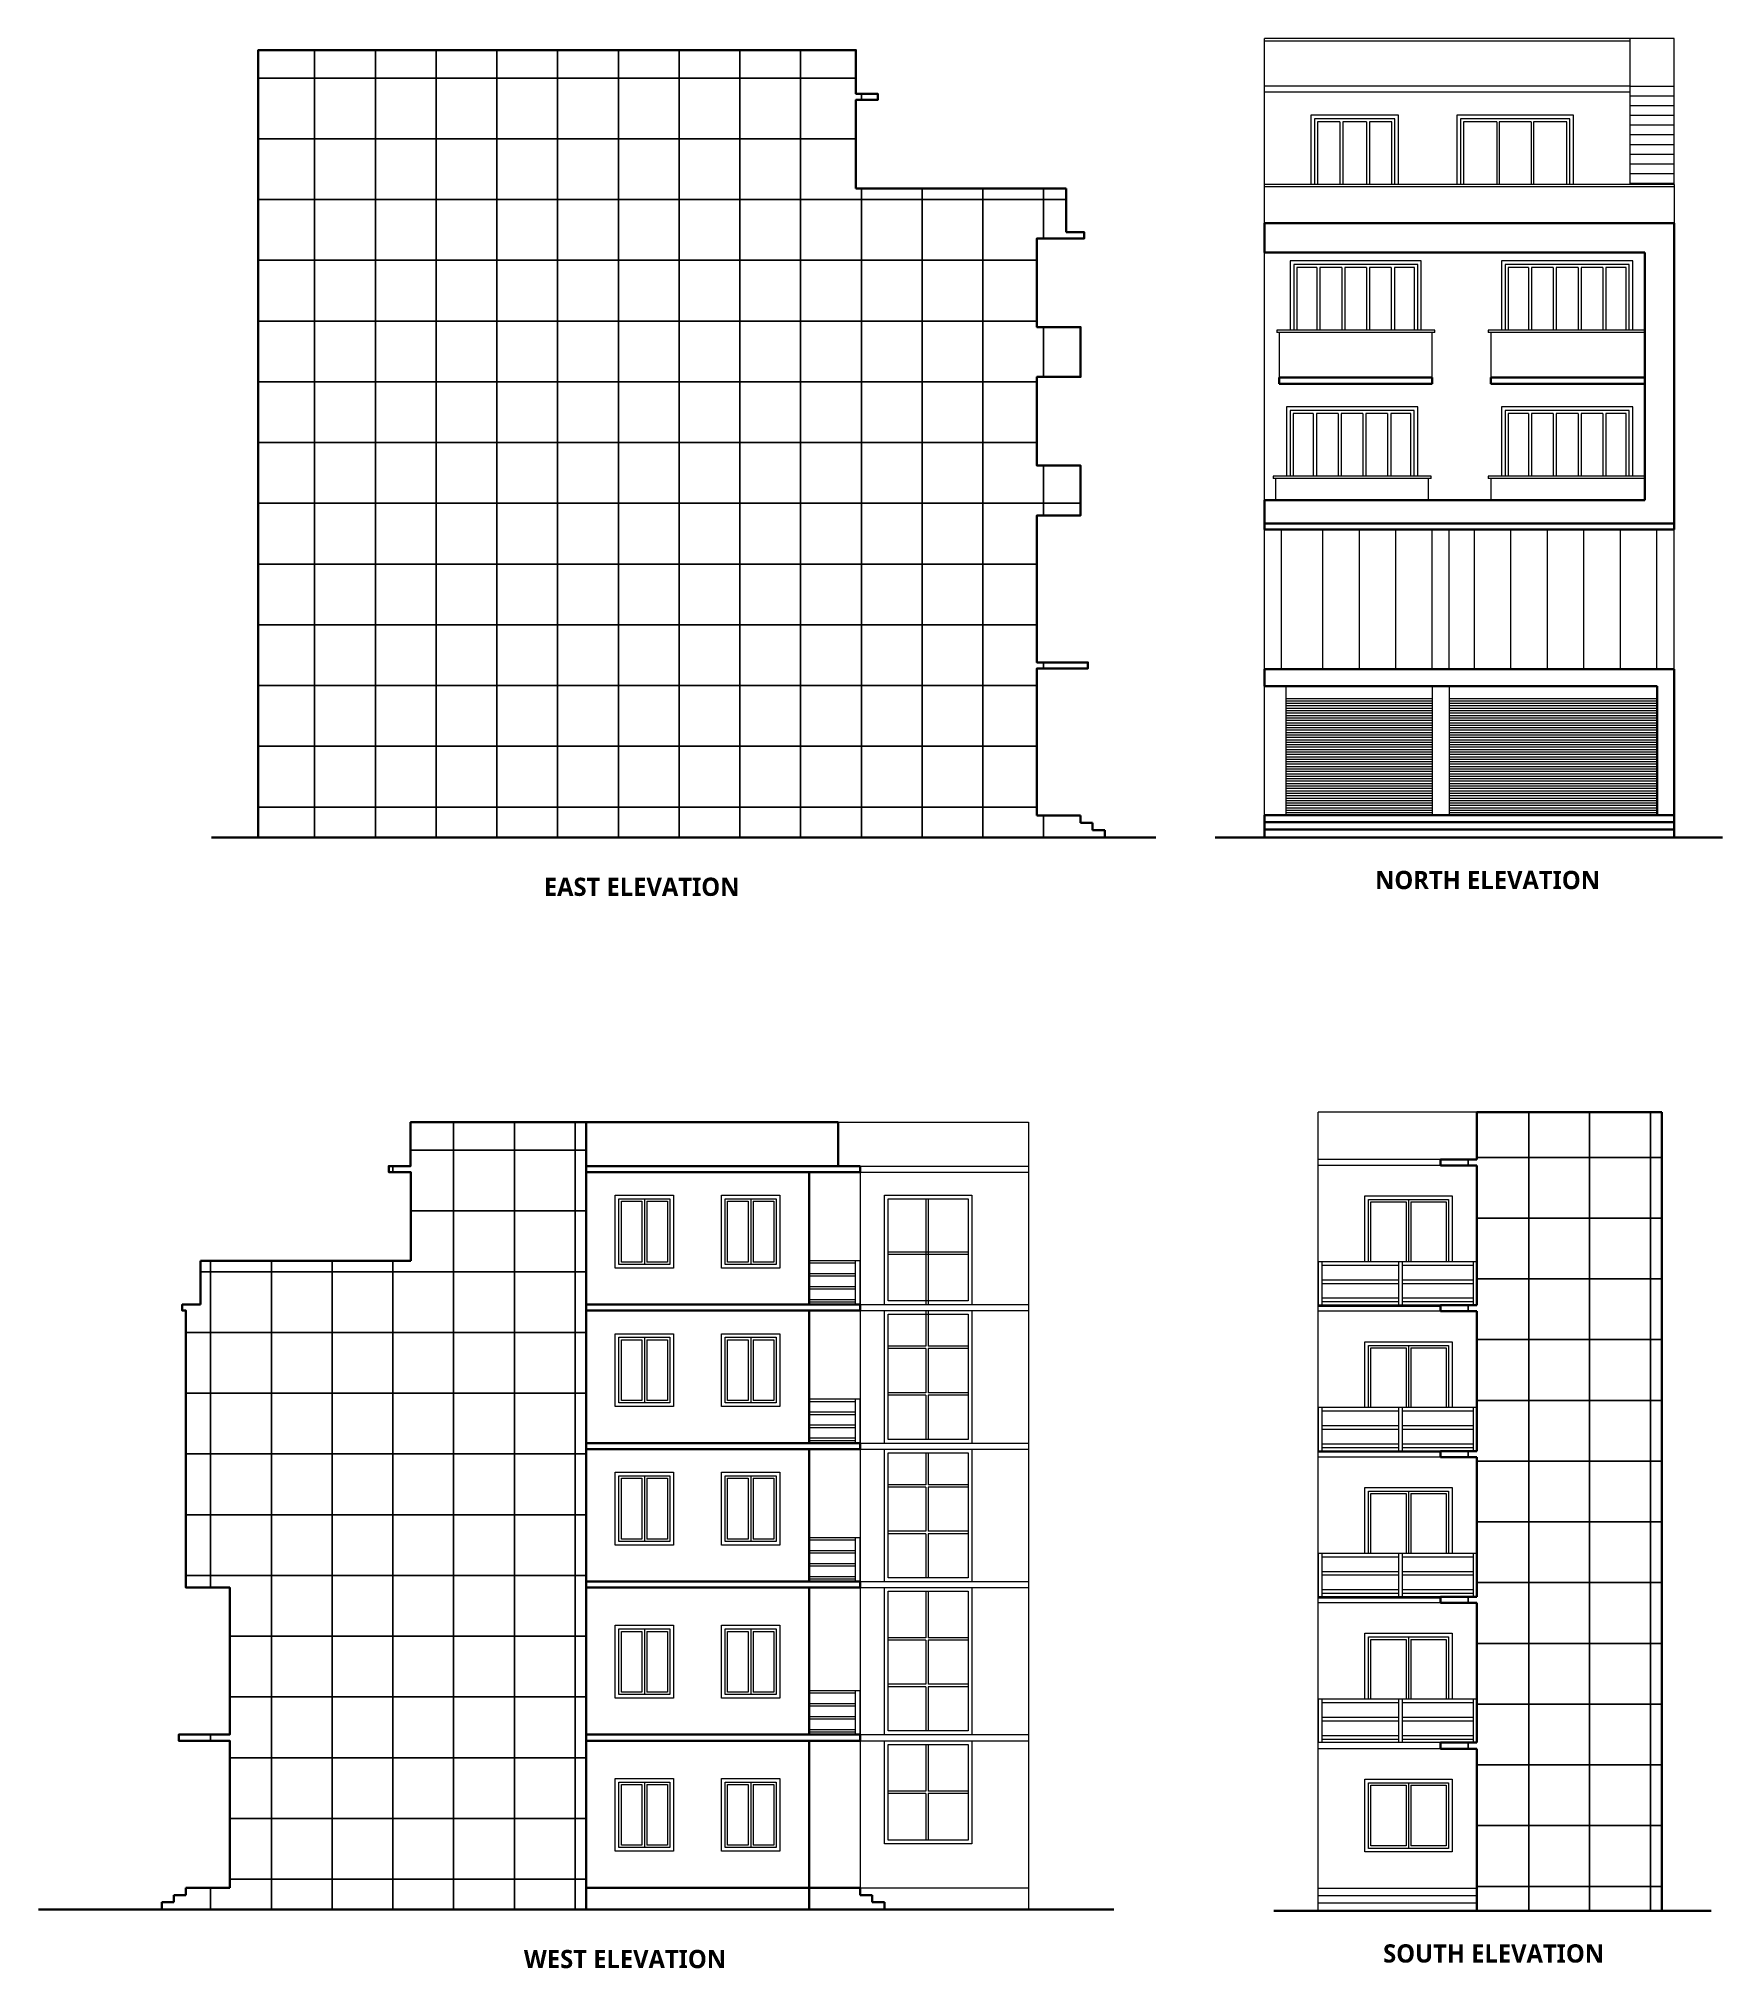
# Model space of a CAD drawing. Header units: inches. Extents: x 2670288 to 2672693, y 789942 to 794071.
# Drawn here: x 2671223 to 2672609, y 792482 to 794071 of the extents above; entities that cross this region are included whole.
import ezdxf

# ---------------------------------------------------------------- set-up
doc = ezdxf.new("R2010")
doc.units = ezdxf.units.IN
doc.header["$MEASUREMENT"] = 0
for name, color, linetype, lineweight in [('DOOR-WIN RA', 3, 'Continuous', 20), ('ELE1 RA', 1, 'Continuous', 30), ('ELE2 RA', 130, 'Continuous', 20), ('Hatch', 254, 'Continuous', 9), ('stair EA', 132, 'Continuous', 5), ('Text', 7, 'Continuous', 20)]:
    doc.layers.add(name, color=color, linetype=linetype, lineweight=lineweight)
doc.layers.add('Hatch 01_UC', color=7, linetype='Continuous')
doc.styles.get("Standard").update_dxf_attribs({"font": 'arial.ttf'})

msp = doc.modelspace()

# ---------------------------------------------------------------- texts
at = {"layer": 'Text', "char_height": 15, "width": 252.385, "attachment_point": 5}
for s, insert in [('{\\fTrebuchet MS|b1|i0|c0|p34;NORTH ELEVATION}', (2672416, 793378.2)), ('{\\fTrebuchet MS|b1|i0|c0|p34;EAST ELEVATION}', (2671719.8, 793372.6)), ('{\\fTrebuchet MS|b1|i0|c0|p34;WEST ELEVATION}', (2671706.1, 792490.1)), ('{\\fTrebuchet MS|b1|i0|c0|p34;SOUTH ELEVATION}', (2672421, 792494.7))]:
    msp.add_mtext(s, dxfattribs=dict(at, insert=insert))

# ---------------------------------------------------------------- hatches: boundary and pattern name
at = {"layer": 'Hatch 01_UC'}
h = msp.add_hatch(dxfattribs=at)
h.set_pattern_fill('ANSI37', color=256, scale=400, angle=45)
h.set_pattern_definition([(90, (-7699.4, 3338.36), (-50, 0), []), (180, (-7699.4, 3338.36), (-7e-15, -50), [])])
h.paths.add_polyline_path([(2672045.1, 793792.4), (2672081.1, 793792.4), (2672081.1, 793833.4), (2672045.1, 793833.4), (2672045.1, 793906.4), (2672084.1, 793906.4), (2672084.1, 793911.4), (2672069.1, 793911.4), (2672069.1, 793947.4), (2671896.1, 793947.4), (2671896.1, 794020.4), (2671914.1, 794020.4), (2671914.1, 794025.4), (2671896.1, 794025.4), (2671896.1, 794061.4), (2671404.3, 794061.4), (2671404.3, 793413.4), (2672045.1, 793413.4), (2672101, 793413.4), (2672101, 793419.4), (2672091, 793419.4), (2672091, 793425.4), (2672081, 793425.4), (2672081, 793431.4), (2672045.1, 793431.4), (2672045.1, 793552.4), (2672087.1, 793552.4), (2672087.1, 793557.4), (2672045.1, 793557.4), (2672045.1, 793678.4), (2672081.1, 793678.4), (2672081.1, 793719.4), (2672045.1, 793719.4)])
h = msp.add_hatch(dxfattribs=at)
h.set_pattern_fill('ANSI37', color=256, scale=400, angle=45)
h.set_pattern_definition([(90, (-8884.96, 2455.894), (-50, 0), []), (180, (-8884.96, 2455.894), (-7e-15, -50), [])])
h.paths.add_polyline_path([(2671344.8, 792909.9), (2671344.8, 792950.9), (2671344.8, 793023.9), (2671341.7, 793023.9), (2671341.7, 793028.9), (2671356.7, 793028.9), (2671356.7, 793064.9), (2671529.8, 793064.9), (2671529.8, 793137.9), (2671511.7, 793137.9), (2671511.7, 793142.9), (2671529.7, 793142.9), (2671529.7, 793178.9), (2671674.1, 793178.9), (2671674.1, 792530.9), (2671380.8, 792530.9), (2671324.8, 792530.9), (2671324.8, 792536.9), (2671334.8, 792536.9), (2671334.8, 792542.9), (2671344.8, 792542.9), (2671344.8, 792548.9), (2671380.8, 792548.9), (2671380.8, 792669.9), (2671338.8, 792669.9), (2671338.8, 792674.9), (2671380.8, 792674.9), (2671380.8, 792795.9), (2671344.8, 792795.9), (2671344.8, 792836.9)])
h = msp.add_hatch(dxfattribs=at)
h.set_pattern_fill('ANSI37', color=256, scale=400, angle=45)
h.paths.add_polyline_path([(2672559.5, 793187.3), (2672407.2, 793187.3), (2672407.2, 793148.3), (2672377.2, 793148.3), (2672377.2, 793143.3), (2672407.2, 793143.3), (2672407.2, 793028.3), (2672377.2, 793028.3), (2672377.2, 793023.3), (2672407.2, 793023.3), (2672407.2, 792908.3), (2672377.2, 792908.3), (2672377.2, 792903.3), (2672407.2, 792903.3), (2672407.2, 792788.3), (2672377.2, 792788.3), (2672377.2, 792783.3), (2672407.2, 792783.3), (2672407.2, 792668.3), (2672377.2, 792668.3), (2672377.2, 792663.3), (2672407.2, 792663.3), (2672407.2, 792529.9), (2672559.5, 792529.9)])

# ---------------------------------------------------------------- linework, layer by layer
at = {"layer": 'DOOR-WIN RA'}
for p, q in [((2672339.6, 794004.8), (2672273.6, 794004.8)), ((2672273.6, 794004.8), (2672273.6, 793950.8)), ((2672294.3, 794002.3), (2672276.1, 794002.3)), ((2672276.1, 794002.3), (2672276.1, 793950.8)), ((2672294.3, 794002.3), (2672294.3, 793950.8)), ((2672316.3, 794002.3), (2672296.8, 794002.3)), ((2672296.8, 794002.3), (2672296.8, 793950.8)), ((2672316.3, 794002.3), (2672316.3, 793950.8)), ((2672337.1, 794002.3), (2672318.8, 794002.3)), ((2672318.8, 794002.3), (2672318.8, 793950.8)), ((2672337.1, 793950.8), (2672337.1, 794002.3)), ((2672339.6, 793950.8), (2672339.6, 794004.8)), ((2672483.7, 794004.8), (2672393.8, 794004.8)), ((2672393.8, 794004.8), (2672393.8, 793950.8)), ((2672396.3, 794002.3), (2672396.3, 793950.8)), ((2672423.6, 794002.3), (2672396.3, 794002.3)), ((2672423.6, 794002.3), (2672423.6, 793950.8)), ((2672425.6, 794002.3), (2672425.6, 793950.8)), ((2672451.9, 794002.3), (2672425.6, 794002.3)), ((2672451.9, 794002.3), (2672451.9, 793950.8)), ((2672481.2, 794002.3), (2672453.9, 794002.3)), ((2672453.9, 794002.3), (2672453.9, 793950.8)), ((2672481.2, 793950.8), (2672481.2, 794002.3)), ((2672483.7, 793950.8), (2672483.7, 794004.8)), ((2672358.5, 793884.8), (2672256.5, 793884.8)), ((2672256.5, 793884.8), (2672256.5, 793830.8)), ((2672275.6, 793882.3), (2672259, 793882.3)), ((2672259, 793882.3), (2672259, 793830.8)), ((2672275.6, 793882.3), (2672275.6, 793830.8)), ((2672296, 793882.3), (2672278.1, 793882.3)), ((2672278.1, 793882.3), (2672278.1, 793830.8)), ((2672296, 793882.3), (2672296, 793830.8)), ((2672316.4, 793882.3), (2672298.5, 793882.3)), ((2672298.5, 793882.3), (2672298.5, 793830.8)), ((2672316.4, 793882.3), (2672316.4, 793830.8)), ((2672336.8, 793882.3), (2672318.9, 793882.3)), ((2672318.9, 793882.3), (2672318.9, 793830.8)), ((2672336.8, 793882.3), (2672336.8, 793830.8)), ((2672356, 793882.3), (2672339.3, 793882.3)), ((2672339.3, 793882.3), (2672339.3, 793830.8)), ((2672356, 793830.8), (2672356, 793882.3)), ((2672358.5, 793830.8), (2672358.5, 793884.8)), ((2672532.6, 793884.8), (2672430.6, 793884.8)), ((2672430.6, 793884.8), (2672430.6, 793830.8)), ((2672449.7, 793882.3), (2672433.1, 793882.3)), ((2672433.1, 793882.3), (2672433.1, 793830.8)), ((2672449.7, 793882.3), (2672449.7, 793830.8)), ((2672470.1, 793882.3), (2672452.2, 793882.3)), ((2672452.2, 793882.3), (2672452.2, 793830.8)), ((2672470.1, 793882.3), (2672470.1, 793830.8)), ((2672490.5, 793882.3), (2672472.6, 793882.3)), ((2672472.6, 793882.3), (2672472.6, 793830.8)), ((2672490.5, 793882.3), (2672490.5, 793830.8)), ((2672510.9, 793882.3), (2672493, 793882.3)), ((2672493, 793882.3), (2672493, 793830.8)), ((2672510.9, 793882.3), (2672510.9, 793830.8)), ((2672530.1, 793882.3), (2672513.4, 793882.3)), ((2672513.4, 793882.3), (2672513.4, 793830.8)), ((2672530.1, 793830.8), (2672530.1, 793882.3)), ((2672532.6, 793830.8), (2672532.6, 793884.8)), ((2672355.5, 793764.8), (2672253.5, 793764.8)), ((2672253.5, 793764.8), (2672253.5, 793710.8)), ((2672272.6, 793762.3), (2672256, 793762.3)), ((2672256, 793762.3), (2672256, 793710.8)), ((2672272.6, 793762.3), (2672272.6, 793710.8)), ((2672293, 793762.3), (2672275.1, 793762.3)), ((2672275.1, 793762.3), (2672275.1, 793710.8)), ((2672293, 793762.3), (2672293, 793710.8)), ((2672313.4, 793762.3), (2672295.5, 793762.3)), ((2672295.5, 793762.3), (2672295.5, 793710.8)), ((2672313.4, 793762.3), (2672313.4, 793710.8)), ((2672333.8, 793762.3), (2672315.9, 793762.3)), ((2672315.9, 793762.3), (2672315.9, 793710.8)), ((2672333.8, 793762.3), (2672333.8, 793710.8)), ((2672353, 793762.3), (2672336.3, 793762.3)), ((2672336.3, 793762.3), (2672336.3, 793710.8)), ((2672353, 793710.8), (2672353, 793762.3)), ((2672355.5, 793710.8), (2672355.5, 793764.8)), ((2672532.6, 793764.8), (2672430.6, 793764.8)), ((2672430.6, 793764.8), (2672430.6, 793710.8)), ((2672449.7, 793762.3), (2672433.1, 793762.3)), ((2672433.1, 793762.3), (2672433.1, 793710.8)), ((2672449.7, 793762.3), (2672449.7, 793710.8)), ((2672470.1, 793762.3), (2672452.2, 793762.3)), ((2672452.2, 793762.3), (2672452.2, 793710.8)), ((2672470.1, 793762.3), (2672470.1, 793710.8)), ((2672490.5, 793762.3), (2672472.6, 793762.3)), ((2672472.6, 793762.3), (2672472.6, 793710.8)), ((2672490.5, 793762.3), (2672490.5, 793710.8)), ((2672510.9, 793762.3), (2672493, 793762.3)), ((2672493, 793762.3), (2672493, 793710.8)), ((2672510.9, 793762.3), (2672510.9, 793710.8)), ((2672530.1, 793762.3), (2672513.4, 793762.3)), ((2672513.4, 793762.3), (2672513.4, 793710.8)), ((2672530.1, 793710.8), (2672530.1, 793762.3)), ((2672532.6, 793710.8), (2672532.6, 793764.8)), ((2672280.5, 793551.8), (2672280.5, 793666.8)), ((2672310.5, 793551.8), (2672310.5, 793666.8)), ((2672340.5, 793551.8), (2672340.5, 793666.8)), ((2672405.3, 793551.8), (2672405.3, 793666.8)), ((2672435.3, 793551.8), (2672435.3, 793666.8)), ((2672465.3, 793551.8), (2672465.3, 793666.8)), ((2672495.3, 793551.8), (2672495.3, 793666.8)), ((2672525.3, 793551.8), (2672525.3, 793666.8)), ((2671720.1, 793113.9), (2671720.1, 793063.9)), ((2671722.1, 793115.9), (2671722.1, 793061.9)), ((2671724.1, 793113.9), (2671724.1, 793063.9)), ((2671807.6, 793113.9), (2671807.6, 793063.9)), ((2671809.6, 793115.9), (2671809.6, 793061.9)), ((2671811.6, 793113.9), (2671811.6, 793063.9)), ((2671953.6, 793115.9), (2671953.6, 793031.9)), ((2671955.6, 793115.9), (2671955.6, 793031.9)), ((2672348.9, 793113.3), (2672348.9, 793064.3)), ((2672350.9, 793115.3), (2672350.9, 793064.3)), ((2672352.9, 793113.3), (2672352.9, 793064.3)), ((2672406.9, 793067.3), (2672406.9, 793112.8)), ((2671895.6, 793064.9), (2671857.6, 793064.9)), ((2671895.6, 793062.9), (2671857.6, 793062.9)), ((2671899.6, 793064.9), (2671895.6, 793064.9)), ((2671895.6, 793064.9), (2671895.6, 793028.9)), ((2671899.6, 793028.9), (2671899.6, 793064.9)), ((2671922.6, 793072.4), (2671988.6, 793072.4)), ((2671922.6, 793070.4), (2671988.6, 793070.4)), ((2671895.6, 793054.2), (2671857.6, 793054.2)), ((2671895.6, 793052.2), (2671857.6, 793052.2)), ((2671895.6, 793043.5), (2671857.6, 793043.5)), ((2671895.6, 793041.5), (2671857.6, 793041.5)), ((2671895.6, 793032.8), (2671857.6, 793032.8)), ((2671953.6, 793032.9), (2671953.6, 793028.9)), ((2671955.6, 793032.9), (2671955.6, 793028.9)), ((2671895.6, 793030.8), (2671857.6, 793030.8)), ((2671953.6, 793023.9), (2671953.6, 792994.6)), ((2671955.6, 793023.9), (2671955.6, 792994.6)), ((2671720.1, 792999.9), (2671720.1, 792949.9)), ((2671722.1, 793001.9), (2671722.1, 792947.9)), ((2671724.1, 792999.9), (2671724.1, 792949.9)), ((2671807.6, 792999.9), (2671807.6, 792949.9)), ((2671809.6, 793001.9), (2671809.6, 792947.9)), ((2671811.6, 792999.9), (2671811.6, 792949.9)), ((2671953.6, 792994.6), (2671922.6, 792994.6)), ((2671953.6, 792992.6), (2671922.6, 792992.6)), ((2671953.6, 792992.6), (2671953.6, 792956.3)), ((2671988.6, 792994.6), (2671955.6, 792994.6)), ((2671955.6, 792992.6), (2671955.6, 792956.3)), ((2671988.6, 792992.6), (2671955.6, 792992.6)), ((2672348.9, 792993.3), (2672348.9, 792944.3)), ((2672350.9, 792995.3), (2672350.9, 792944.3)), ((2672352.9, 792993.3), (2672352.9, 792944.3)), ((2671953.6, 792956.3), (2671922.6, 792956.3)), ((2671953.6, 792954.3), (2671922.6, 792954.3)), ((2671953.6, 792954.3), (2671953.6, 792917.9)), ((2671988.6, 792956.3), (2671955.6, 792956.3)), ((2671955.6, 792954.3), (2671955.6, 792917.9)), ((2671988.6, 792954.3), (2671955.6, 792954.3)), ((2671895.6, 792950.9), (2671857.6, 792950.9)), ((2671895.6, 792948.9), (2671857.6, 792948.9)), ((2671895.6, 792940.2), (2671857.6, 792940.2)), ((2671895.6, 792938.2), (2671857.6, 792938.2)), ((2671899.6, 792950.9), (2671895.6, 792950.9)), ((2671895.6, 792950.9), (2671895.6, 792914.9)), ((2671899.6, 792914.9), (2671899.6, 792950.9)), ((2671895.6, 792929.5), (2671857.6, 792929.5)), ((2671895.6, 792927.5), (2671857.6, 792927.5)), ((2671895.6, 792918.8), (2671857.6, 792918.8)), ((2671895.6, 792916.8), (2671857.6, 792916.8)), ((2671953.6, 792918.9), (2671953.6, 792917.9)), ((2671953.6, 792906.9), (2671953.6, 792880.6)), ((2671955.6, 792918.9), (2671955.6, 792917.9)), ((2671955.6, 792906.9), (2671955.6, 792880.6)), ((2671720.1, 792885.9), (2671720.1, 792835.9)), ((2671722.1, 792887.9), (2671722.1, 792833.9)), ((2671724.1, 792885.9), (2671724.1, 792835.9)), ((2671807.6, 792885.9), (2671807.6, 792835.9)), ((2671809.6, 792887.9), (2671809.6, 792833.9)), ((2671811.6, 792885.9), (2671811.6, 792835.9)), ((2671953.6, 792880.6), (2671922.6, 792880.6)), ((2671953.6, 792878.6), (2671922.6, 792878.6)), ((2671953.6, 792878.6), (2671953.6, 792842.3)), ((2671988.6, 792880.6), (2671955.6, 792880.6)), ((2671955.6, 792878.6), (2671955.6, 792842.3)), ((2671988.6, 792878.6), (2671955.6, 792878.6)), ((2672348.9, 792873.3), (2672348.9, 792824.3)), ((2672350.9, 792875.3), (2672350.9, 792824.3)), ((2672352.9, 792873.3), (2672352.9, 792824.3)), ((2672406.9, 792827.3), (2672406.9, 792872.8)), ((2671953.6, 792842.3), (2671922.6, 792842.3)), ((2671988.6, 792842.3), (2671955.6, 792842.3)), ((2671895.6, 792836.9), (2671857.6, 792836.9)), ((2671895.6, 792834.9), (2671857.6, 792834.9)), ((2671895.6, 792826.2), (2671857.6, 792826.2)), ((2671899.6, 792836.9), (2671895.6, 792836.9)), ((2671895.6, 792836.9), (2671895.6, 792800.9)), ((2671899.6, 792800.9), (2671899.6, 792836.9)), ((2671953.6, 792840.3), (2671922.6, 792840.3)), ((2671953.6, 792840.3), (2671953.6, 792803.9)), ((2671955.6, 792840.3), (2671955.6, 792803.9)), ((2671988.6, 792840.3), (2671955.6, 792840.3)), ((2671895.6, 792824.2), (2671857.6, 792824.2)), ((2671895.6, 792815.5), (2671857.6, 792815.5)), ((2671895.6, 792813.5), (2671857.6, 792813.5)), ((2671895.6, 792804.8), (2671857.6, 792804.8)), ((2671895.6, 792802.8), (2671857.6, 792802.8)), ((2671953.6, 792792.9), (2671953.6, 792754.6)), ((2671955.6, 792792.9), (2671955.6, 792754.6)), ((2671722.1, 792761.9), (2671722.1, 792707.9)), ((2671809.6, 792761.9), (2671809.6, 792707.9)), ((2671720.1, 792759.9), (2671720.1, 792709.9)), ((2671724.1, 792759.9), (2671724.1, 792709.9)), ((2671807.6, 792759.9), (2671807.6, 792709.9)), ((2671811.6, 792759.9), (2671811.6, 792709.9)), ((2671953.6, 792754.6), (2671922.6, 792754.6)), ((2671953.6, 792752.6), (2671922.6, 792752.6)), ((2671953.6, 792752.6), (2671953.6, 792716.3)), ((2671988.6, 792754.6), (2671955.6, 792754.6)), ((2671988.6, 792752.6), (2671955.6, 792752.6)), ((2671955.6, 792752.6), (2671955.6, 792716.3)), ((2672348.9, 792753.3), (2672348.9, 792704.3)), ((2672350.9, 792755.3), (2672350.9, 792704.3)), ((2672352.9, 792753.3), (2672352.9, 792704.3)), ((2672406.9, 792707.3), (2672406.9, 792752.8)), ((2671953.6, 792716.3), (2671922.6, 792716.3)), ((2671953.6, 792714.3), (2671922.6, 792714.3)), ((2671953.6, 792714.3), (2671953.6, 792677.9)), ((2671988.6, 792716.3), (2671955.6, 792716.3)), ((2671988.6, 792714.3), (2671955.6, 792714.3)), ((2671955.6, 792714.3), (2671955.6, 792677.9)), ((2671895.6, 792710.9), (2671857.6, 792710.9)), ((2671895.6, 792708.9), (2671857.6, 792708.9)), ((2671895.6, 792700.2), (2671857.6, 792700.2)), ((2671895.6, 792698.2), (2671857.6, 792698.2)), ((2671899.6, 792710.9), (2671895.6, 792710.9)), ((2671895.6, 792710.9), (2671895.6, 792674.9)), ((2671899.6, 792674.9), (2671899.6, 792710.9)), ((2671895.6, 792689.5), (2671857.6, 792689.5)), ((2671895.6, 792687.5), (2671857.6, 792687.5)), ((2671895.6, 792678.8), (2671857.6, 792678.8)), ((2671895.6, 792676.8), (2671857.6, 792676.8)), ((2671953.6, 792666.9), (2671953.6, 792628.4)), ((2671955.6, 792666.9), (2671955.6, 792628.4)), ((2671720.1, 792633.9), (2671720.1, 792583.9)), ((2671722.1, 792635.9), (2671722.1, 792581.9)), ((2671724.1, 792633.9), (2671724.1, 792583.9)), ((2671807.6, 792633.9), (2671807.6, 792583.9)), ((2671809.6, 792635.9), (2671809.6, 792581.9)), ((2671811.6, 792633.9), (2671811.6, 792583.9)), ((2672350.9, 792635.3), (2672350.9, 792581.3)), ((2672406.9, 792553.8), (2672406.9, 792638.8)), ((2671953.6, 792628.4), (2671922.6, 792628.4)), ((2671953.6, 792626.4), (2671922.6, 792626.4)), ((2671953.6, 792626.4), (2671953.6, 792587.9)), ((2671988.6, 792628.4), (2671955.6, 792628.4)), ((2671988.6, 792626.4), (2671955.6, 792626.4)), ((2671955.6, 792626.4), (2671955.6, 792587.9)), ((2672348.9, 792633.3), (2672348.9, 792583.3)), ((2672352.9, 792633.3), (2672352.9, 792583.3))]:
    msp.add_line(p, q, dxfattribs=at)
for points in [[(2672342.6, 793950.8), (2672342.6, 794007.8), (2672270.6, 794007.8), (2672270.6, 793950.8)], [(2672486.7, 793950.8), (2672486.7, 794007.8), (2672390.8, 794007.8), (2672390.8, 793950.8)], [(2672361.5, 793830.8), (2672361.5, 793887.8), (2672253.5, 793887.8), (2672253.5, 793830.8)], [(2672535.6, 793830.8), (2672535.6, 793887.8), (2672427.6, 793887.8), (2672427.6, 793830.8)], [(2672358.5, 793710.8), (2672358.5, 793767.8), (2672250.5, 793767.8), (2672250.5, 793710.8)], [(2672535.6, 793710.8), (2672535.6, 793767.8), (2672427.6, 793767.8), (2672427.6, 793710.8)], [(2671720.1, 793063.9), (2671703.1, 793063.9), (2671703.1, 793113.9), (2671720.1, 793113.9)], [(2671724.1, 793113.9), (2671741.1, 793113.9), (2671741.1, 793063.9), (2671724.1, 793063.9)], [(2671807.6, 793063.9), (2671790.6, 793063.9), (2671790.6, 793113.9), (2671807.6, 793113.9)], [(2671811.6, 793113.9), (2671828.6, 793113.9), (2671828.6, 793063.9), (2671811.6, 793063.9)], [(2671919.6, 793028.9), (2671919.6, 793118.9), (2671991.6, 793118.9), (2671991.6, 793028.9)], [(2672314.9, 793064.3), (2672314.9, 793118.3), (2672386.9, 793118.3), (2672386.9, 793064.3)], [(2672317.9, 793064.3), (2672317.9, 793115.3), (2672383.9, 793115.3), (2672383.9, 793064.3)], [(2672319.9, 793064.3), (2672319.9, 793113.3), (2672348.9, 793113.3)], [(2672352.9, 793113.3), (2672381.9, 793113.3), (2672381.9, 793064.3)], [(2671919.6, 792914.9), (2671919.6, 793023.9)], [(2671991.6, 793023.9), (2671991.6, 792914.9)], [(2671720.1, 792949.9), (2671703.1, 792949.9), (2671703.1, 792999.9), (2671720.1, 792999.9)], [(2671724.1, 792999.9), (2671741.1, 792999.9), (2671741.1, 792949.9), (2671724.1, 792949.9)], [(2671807.6, 792949.9), (2671790.6, 792949.9), (2671790.6, 792999.9), (2671807.6, 792999.9)], [(2671811.6, 792999.9), (2671828.6, 792999.9), (2671828.6, 792949.9), (2671811.6, 792949.9)], [(2672314.9, 792944.3), (2672314.9, 792998.3), (2672386.9, 792998.3), (2672386.9, 792944.3)], [(2672317.9, 792944.3), (2672317.9, 792995.3), (2672383.9, 792995.3), (2672383.9, 792944.3)], [(2672319.9, 792944.3), (2672319.9, 792993.3), (2672348.9, 792993.3)], [(2672352.9, 792993.3), (2672381.9, 792993.3), (2672381.9, 792944.3)], [(2671919.6, 792800.9), (2671919.6, 792909.9)], [(2671991.6, 792909.9), (2671991.6, 792800.9)], [(2671720.1, 792835.9), (2671703.1, 792835.9), (2671703.1, 792885.9), (2671720.1, 792885.9)], [(2671724.1, 792885.9), (2671741.1, 792885.9), (2671741.1, 792835.9), (2671724.1, 792835.9)], [(2671807.6, 792835.9), (2671790.6, 792835.9), (2671790.6, 792885.9), (2671807.6, 792885.9)], [(2671811.6, 792885.9), (2671828.6, 792885.9), (2671828.6, 792835.9), (2671811.6, 792835.9)], [(2672314.9, 792824.3), (2672314.9, 792878.3), (2672386.9, 792878.3), (2672386.9, 792824.3)], [(2672317.9, 792824.3), (2672317.9, 792875.3), (2672383.9, 792875.3), (2672383.9, 792824.3)], [(2672319.9, 792824.3), (2672319.9, 792873.3), (2672348.9, 792873.3)], [(2672352.9, 792873.3), (2672381.9, 792873.3), (2672381.9, 792824.3)], [(2671919.6, 792674.9), (2671919.6, 792795.9)], [(2671991.6, 792795.9), (2671991.6, 792674.9)], [(2671720.1, 792709.9), (2671703.1, 792709.9), (2671703.1, 792759.9), (2671720.1, 792759.9)], [(2671724.1, 792759.9), (2671741.1, 792759.9), (2671741.1, 792709.9), (2671724.1, 792709.9)], [(2671807.6, 792709.9), (2671790.6, 792709.9), (2671790.6, 792759.9), (2671807.6, 792759.9)], [(2671811.6, 792759.9), (2671828.6, 792759.9), (2671828.6, 792709.9), (2671811.6, 792709.9)], [(2672314.9, 792704.3), (2672314.9, 792758.3), (2672386.9, 792758.3), (2672386.9, 792704.3)], [(2672317.9, 792704.3), (2672317.9, 792755.3), (2672383.9, 792755.3), (2672383.9, 792704.3)], [(2672319.9, 792704.3), (2672319.9, 792753.3), (2672348.9, 792753.3)], [(2672352.9, 792753.3), (2672381.9, 792753.3), (2672381.9, 792704.3)], [(2671991.6, 792584.9), (2671919.6, 792584.9), (2671919.6, 792669.9)], [(2671991.6, 792669.9), (2671991.6, 792584.9)], [(2671720.1, 792583.9), (2671703.1, 792583.9), (2671703.1, 792633.9), (2671720.1, 792633.9)], [(2671724.1, 792633.9), (2671741.1, 792633.9), (2671741.1, 792583.9), (2671724.1, 792583.9)], [(2671807.6, 792583.9), (2671790.6, 792583.9), (2671790.6, 792633.9), (2671807.6, 792633.9)], [(2671811.6, 792633.9), (2671828.6, 792633.9), (2671828.6, 792583.9), (2671811.6, 792583.9)], [(2672348.9, 792583.3), (2672319.9, 792583.3), (2672319.9, 792633.3), (2672348.9, 792633.3)], [(2672352.9, 792633.3), (2672381.9, 792633.3), (2672381.9, 792583.3), (2672352.9, 792583.3)]]:
    msp.add_lwpolyline(points, dxfattribs=at)
for points in [[(2671698.1, 793118.9), (2671746.1, 793118.9), (2671746.1, 793058.9), (2671698.1, 793058.9)], [(2671701.1, 793115.9), (2671743.1, 793115.9), (2671743.1, 793061.9), (2671701.1, 793061.9)], [(2671785.6, 793118.9), (2671833.6, 793118.9), (2671833.6, 793058.9), (2671785.6, 793058.9)], [(2671785.6, 793118.9), (2671833.6, 793118.9), (2671833.6, 793058.9), (2671785.6, 793058.9)], [(2671788.6, 793115.9), (2671830.6, 793115.9), (2671830.6, 793061.9), (2671788.6, 793061.9)], [(2671988.6, 793031.9), (2671922.6, 793031.9), (2671922.6, 793115.9), (2671988.6, 793115.9)], [(2671988.6, 792917.9), (2671922.6, 792917.9), (2671922.6, 793020.9), (2671988.6, 793020.9)], [(2671698.1, 793004.9), (2671746.1, 793004.9), (2671746.1, 792944.9), (2671698.1, 792944.9)], [(2671701.1, 793001.9), (2671743.1, 793001.9), (2671743.1, 792947.9), (2671701.1, 792947.9)], [(2671785.6, 793004.9), (2671833.6, 793004.9), (2671833.6, 792944.9), (2671785.6, 792944.9)], [(2671785.6, 793004.9), (2671833.6, 793004.9), (2671833.6, 792944.9), (2671785.6, 792944.9)], [(2671788.6, 793001.9), (2671830.6, 793001.9), (2671830.6, 792947.9), (2671788.6, 792947.9)], [(2671988.6, 792803.9), (2671922.6, 792803.9), (2671922.6, 792906.9), (2671988.6, 792906.9)], [(2671698.1, 792890.9), (2671746.1, 792890.9), (2671746.1, 792830.9), (2671698.1, 792830.9)], [(2671785.6, 792890.9), (2671833.6, 792890.9), (2671833.6, 792830.9), (2671785.6, 792830.9)], [(2671785.6, 792890.9), (2671833.6, 792890.9), (2671833.6, 792830.9), (2671785.6, 792830.9)], [(2671701.1, 792887.9), (2671743.1, 792887.9), (2671743.1, 792833.9), (2671701.1, 792833.9)], [(2671788.6, 792887.9), (2671830.6, 792887.9), (2671830.6, 792833.9), (2671788.6, 792833.9)], [(2671988.6, 792677.9), (2671922.6, 792677.9), (2671922.6, 792792.9), (2671988.6, 792792.9)], [(2671698.1, 792764.9), (2671746.1, 792764.9), (2671746.1, 792704.9), (2671698.1, 792704.9)], [(2671701.1, 792761.9), (2671743.1, 792761.9), (2671743.1, 792707.9), (2671701.1, 792707.9)], [(2671785.6, 792764.9), (2671833.6, 792764.9), (2671833.6, 792704.9), (2671785.6, 792704.9)], [(2671785.6, 792764.9), (2671833.6, 792764.9), (2671833.6, 792704.9), (2671785.6, 792704.9)], [(2671788.6, 792761.9), (2671830.6, 792761.9), (2671830.6, 792707.9), (2671788.6, 792707.9)], [(2671988.6, 792666.9), (2671988.6, 792587.9), (2671922.6, 792587.9), (2671922.6, 792666.9)], [(2671698.1, 792638.9), (2671746.1, 792638.9), (2671746.1, 792578.9), (2671698.1, 792578.9)], [(2671701.1, 792635.9), (2671743.1, 792635.9), (2671743.1, 792581.9), (2671701.1, 792581.9)], [(2671785.6, 792638.9), (2671833.6, 792638.9), (2671833.6, 792578.9), (2671785.6, 792578.9)], [(2671785.6, 792638.9), (2671833.6, 792638.9), (2671833.6, 792578.9), (2671785.6, 792578.9)], [(2671788.6, 792635.9), (2671830.6, 792635.9), (2671830.6, 792581.9), (2671788.6, 792581.9)], [(2672314.9, 792638.3), (2672386.9, 792638.3), (2672386.9, 792578.3), (2672314.9, 792578.3)], [(2672317.9, 792635.3), (2672383.9, 792635.3), (2672383.9, 792581.3), (2672317.9, 792581.3)]]:
    msp.add_lwpolyline(points, close=True, dxfattribs=at)
at = {"layer": 'ELE1 RA'}
for p, q in [((2672069.1, 793947.4), (2671896.1, 793947.4)), ((2672069.1, 793911.4), (2672069.1, 793947.4)), ((2672232.4, 793894.8), (2672232.4, 793918.8)), ((2672569.5, 793918.8), (2672232.4, 793918.8)), ((2672569.5, 793690.8), (2672569.5, 793918.8)), ((2672545.5, 793894.8), (2672232.4, 793894.8)), ((2672545.5, 793690.8), (2672545.5, 793894.8)), ((2672370.5, 793791.8), (2672244.5, 793791.8)), ((2672244.5, 793791.8), (2672244.5, 793786.8)), ((2672370.5, 793786.8), (2672244.5, 793786.8)), ((2672370.5, 793786.8), (2672370.5, 793791.8)), ((2672545.5, 793791.8), (2672418.6, 793791.8)), ((2672545.5, 793786.8), (2672418.6, 793786.8)), ((2672232.4, 793666.8), (2672232.4, 793690.8)), ((2672545.5, 793690.8), (2672232.4, 793690.8)), ((2672569.5, 793666.8), (2672569.5, 793690.8)), ((2672569.5, 793671.8), (2672232.4, 793671.8)), ((2672569.5, 793666.8), (2672232.4, 793666.8)), ((2672232.4, 793537.8), (2672232.4, 793551.8)), ((2672569.5, 793551.8), (2672232.4, 793551.8)), ((2672569.5, 793413.4), (2672569.5, 793551.8)), ((2672555.5, 793537.8), (2672232.4, 793537.8)), ((2672555.5, 793431.8), (2672555.5, 793537.8)), ((2672081, 793431.4), (2672045.1, 793431.4)), ((2672081, 793425.4), (2672081, 793431.4)), ((2672232.4, 793413.4), (2672232.4, 793431.8)), ((2672569.5, 793431.8), (2672232.4, 793431.8)), ((2672143, 793413.4), (2671365.7, 793413.4)), ((2672091, 793425.4), (2672081, 793425.4)), ((2672091, 793419.4), (2672091, 793425.4)), ((2672101, 793419.4), (2672091, 793419.4)), ((2672101, 793413.4), (2672101, 793419.4)), ((2672609.3, 793413.4), (2672191.8, 793413.4)), ((2672569.5, 793425.8), (2672232.4, 793425.8)), ((2672569.5, 793419.8), (2672232.4, 793419.8)), ((2671674.1, 793178.9), (2671881.6, 793178.9)), ((2671881.6, 793178.9), (2671881.6, 793142.9)), ((2672407.2, 793148.3), (2672407.2, 793187.3)), ((2672559.5, 793187.3), (2672407.2, 793187.3)), ((2672559.5, 792529.9), (2672559.5, 793187.3)), ((2671674.1, 793142.9), (2671899.6, 793142.9)), ((2671899.6, 793137.9), (2671899.6, 793142.9)), ((2672407.2, 793148.3), (2672377.2, 793148.3)), ((2672377.2, 793143.3), (2672377.2, 793148.3)), ((2672407.2, 793143.3), (2672377.2, 793143.3)), ((2672407.2, 793028.3), (2672407.2, 793143.3)), ((2671674.1, 793137.9), (2671899.6, 793137.9)), ((2671857.6, 793137.9), (2671857.6, 793028.9)), ((2671356.7, 793028.9), (2671356.7, 793064.9)), ((2671356.7, 793064.9), (2671529.8, 793064.9)), ((2671674.1, 793028.9), (2671899.6, 793028.9)), ((2671674.1, 793023.9), (2671899.6, 793023.9)), ((2671857.6, 793023.9), (2671857.6, 792914.9)), ((2671899.6, 793023.9), (2671899.6, 793028.9)), ((2672407.2, 793028.3), (2672377.2, 793028.3)), ((2672377.2, 793023.3), (2672377.2, 793028.3)), ((2672407.2, 793023.3), (2672377.2, 793023.3)), ((2672407.2, 792908.3), (2672407.2, 793023.3)), ((2671674.1, 792914.9), (2671899.6, 792914.9)), ((2671674.1, 792909.9), (2671899.6, 792909.9)), ((2671857.6, 792909.9), (2671857.6, 792800.9)), ((2671899.6, 792909.9), (2671899.6, 792914.9)), ((2672407.2, 792908.3), (2672377.2, 792908.3)), ((2672377.2, 792903.3), (2672377.2, 792908.3)), ((2672407.2, 792903.3), (2672377.2, 792903.3)), ((2672407.2, 792788.3), (2672407.2, 792903.3)), ((2671674.1, 792800.9), (2671899.6, 792800.9)), ((2671674.1, 792795.9), (2671899.6, 792795.9)), ((2671857.6, 792795.9), (2671857.6, 792674.9)), ((2671899.6, 792795.9), (2671899.6, 792800.9)), ((2672407.2, 792788.3), (2672377.2, 792788.3)), ((2672377.2, 792783.3), (2672377.2, 792788.3)), ((2672407.2, 792783.3), (2672377.2, 792783.3)), ((2672407.2, 792668.3), (2672407.2, 792783.3)), ((2671674.1, 792674.9), (2671899.6, 792674.9)), ((2671674.1, 792669.9), (2671899.6, 792669.9)), ((2671857.6, 792669.9), (2671857.6, 792530.9)), ((2671899.6, 792669.9), (2671899.6, 792674.9)), ((2672407.2, 792668.3), (2672377.2, 792668.3)), ((2672377.2, 792663.3), (2672377.2, 792668.3)), ((2672407.2, 792663.3), (2672377.2, 792663.3)), ((2672407.2, 792529.9), (2672407.2, 792663.3)), ((2671334.8, 792536.9), (2671334.8, 792542.9)), ((2671334.8, 792542.9), (2671344.8, 792542.9)), ((2671344.8, 792542.9), (2671344.8, 792548.9)), ((2671344.8, 792548.9), (2671380.8, 792548.9)), ((2671674.1, 792548.9), (2671857.6, 792548.9)), ((2671857.6, 792548.9), (2671899.6, 792548.9)), ((2671899.6, 792542.9), (2671899.6, 792548.9)), ((2671909.6, 792542.9), (2671899.6, 792542.9)), ((2671909.6, 792536.9), (2671909.6, 792542.9)), ((2671223.5, 792530.9), (2672108.4, 792530.9)), ((2671324.8, 792530.9), (2671324.8, 792536.9)), ((2671324.8, 792536.9), (2671334.8, 792536.9)), ((2671919.6, 792536.9), (2671909.6, 792536.9)), ((2671919.6, 792530.9), (2671919.6, 792536.9)), ((2672600.1, 792529.9), (2672240, 792529.9))]:
    msp.add_line(p, q, dxfattribs=at)
for points in [[(2671404.3, 793412.9), (2671404.3, 794061.4), (2671896.1, 794061.4), (2671896.1, 794025.4), (2671914.1, 794025.4), (2671914.1, 794020.4), (2671896.1, 794020.4), (2671896.1, 793947.4)], [(2672069.1, 793911.4), (2672084.1, 793911.4), (2672084.1, 793906.4), (2672045.1, 793906.4), (2672045.1, 793833.4), (2672081.1, 793833.4), (2672081.1, 793792.4), (2672045.1, 793792.4), (2672045.1, 793719.4), (2672081.1, 793719.4), (2672081.1, 793678.4), (2672045.1, 793678.4), (2672045.1, 793557.4), (2672087.1, 793557.4), (2672087.1, 793552.4), (2672045.1, 793552.4), (2672045.1, 793431.4)], [(2672418.6, 793791.8), (2672418.6, 793786.8)], [(2671674.1, 792530.9), (2671674.1, 793178.9), (2671529.7, 793178.9), (2671529.7, 793142.9), (2671511.7, 793142.9), (2671511.7, 793137.9), (2671529.8, 793137.9), (2671529.8, 793064.9)], [(2671356.7, 793028.9), (2671341.7, 793028.9), (2671341.7, 793023.9), (2671344.8, 793023.9), (2671344.8, 792950.9), (2671344.8, 792950.9), (2671344.8, 792909.9), (2671344.8, 792909.9), (2671344.8, 792836.9), (2671344.8, 792836.9), (2671344.8, 792795.9), (2671380.8, 792795.9), (2671380.8, 792674.9), (2671338.8, 792674.9), (2671338.8, 792669.9), (2671380.8, 792669.9), (2671380.8, 792548.9)]]:
    msp.add_lwpolyline(points, dxfattribs=at)
at = {"layer": 'ELE2 RA'}
for p, q in [((2672232.4, 793950.8), (2672232.4, 794070.8)), ((2672569.5, 794070.8), (2672232.4, 794070.8)), ((2672533.5, 794068.8), (2672232.4, 794068.8)), ((2672533.5, 793950.8), (2672533.5, 794070.8)), ((2672569.5, 793950.8), (2672569.5, 794070.8)), ((2672533.5, 794031.8), (2672232.4, 794031.8)), ((2672533.5, 794031.8), (2672569.5, 794031.8)), ((2672533.5, 794026.8), (2672232.4, 794026.8)), ((2672533.5, 794023.8), (2672569.5, 794023.8)), ((2672533.5, 794015.8), (2672569.5, 794015.8)), ((2672533.5, 794007.8), (2672569.5, 794007.8)), ((2672533.5, 793999.8), (2672569.5, 793999.8)), ((2672533.5, 793991.8), (2672569.5, 793991.8)), ((2672533.5, 793983.8), (2672569.5, 793983.8)), ((2672533.5, 793975.8), (2672569.5, 793975.8)), ((2672533.5, 793967.8), (2672569.5, 793967.8)), ((2672533.5, 793959.8), (2672569.5, 793959.8)), ((2672232.4, 793918.8), (2672232.4, 793950.8)), ((2672569.5, 793950.8), (2672232.4, 793950.8)), ((2672569.5, 793948.8), (2672232.4, 793948.8)), ((2672533.5, 793951.8), (2672569.5, 793951.8)), ((2672569.5, 793950.8), (2672569.5, 793918.8)), ((2672232.4, 793690.8), (2672232.4, 793894.8)), ((2672372.5, 793830.8), (2672242.5, 793830.8)), ((2672242.5, 793830.8), (2672242.5, 793828.8)), ((2672372.5, 793828.8), (2672242.5, 793828.8)), ((2672244.5, 793828.8), (2672244.5, 793791.8)), ((2672370.5, 793791.8), (2672370.5, 793828.8)), ((2672372.5, 793828.8), (2672372.5, 793830.8)), ((2672545.5, 793830.8), (2672416.6, 793830.8)), ((2672545.5, 793828.8), (2672416.6, 793828.8)), ((2672369.5, 793710.8), (2672239.5, 793710.8)), ((2672239.5, 793710.8), (2672239.5, 793708.8)), ((2672369.5, 793708.8), (2672239.5, 793708.8)), ((2672241.5, 793708.8), (2672241.5, 793690.8)), ((2672367.5, 793690.8), (2672367.5, 793708.8)), ((2672369.5, 793708.8), (2672369.5, 793710.8)), ((2672545.5, 793710.8), (2672416.6, 793710.8)), ((2672545.5, 793708.8), (2672416.6, 793708.8)), ((2672232.4, 793551.8), (2672232.4, 793666.8)), ((2672246.4, 793551.8), (2672246.4, 793666.8)), ((2672370.5, 793551.8), (2672370.5, 793666.8)), ((2672384.5, 793551.8), (2672384.5, 793666.8)), ((2672555.3, 793551.8), (2672555.3, 793666.8)), ((2672569.5, 793551.8), (2672569.5, 793666.8)), ((2672232.4, 793431.8), (2672232.4, 793546.8)), ((2672250.1, 793537.8), (2672250.1, 793431.8)), ((2672370.5, 793537.8), (2672370.5, 793431.8)), ((2672384.5, 793537.8), (2672384.5, 793431.8)), ((2671881.6, 793178.9), (2672038.1, 793178.9)), ((2672038.1, 793178.9), (2672038.1, 792530.9)), ((2672276.7, 792529.9), (2672276.7, 793187.3)), ((2672407.2, 793187.3), (2672276.7, 793187.3)), ((2671899.6, 793142.9), (2672038.1, 793142.9)), ((2672377.2, 793148.3), (2672276.7, 793148.3)), ((2672377.2, 793143.3), (2672276.7, 793143.3)), ((2671899.6, 793137.9), (2672038.1, 793137.9)), ((2671899.6, 793137.9), (2671899.6, 792548.9)), ((2671899.6, 793028.9), (2672038.1, 793028.9)), ((2671899.6, 793023.9), (2672038.1, 793023.9)), ((2672377.2, 793028.3), (2672276.7, 793028.3)), ((2672377.2, 793027.3), (2672276.7, 793027.3)), ((2672377.2, 793023.3), (2672276.7, 793023.3)), ((2671899.6, 792914.9), (2672038.1, 792914.9)), ((2671899.6, 792909.9), (2672038.1, 792909.9)), ((2672377.2, 792908.3), (2672276.7, 792908.3)), ((2672377.2, 792907.3), (2672276.7, 792907.3)), ((2672377.2, 792903.3), (2672276.7, 792903.3)), ((2671899.6, 792800.9), (2672038.1, 792800.9)), ((2671899.6, 792795.9), (2672038.1, 792795.9)), ((2672377.2, 792788.3), (2672276.7, 792788.3)), ((2672377.2, 792787.3), (2672276.7, 792787.3)), ((2672377.2, 792783.3), (2672276.7, 792783.3)), ((2671899.6, 792674.9), (2672038.1, 792674.9)), ((2671899.6, 792669.9), (2672038.1, 792669.9)), ((2672377.2, 792668.3), (2672276.7, 792668.3)), ((2672377.2, 792663.3), (2672276.7, 792663.3)), ((2671899.6, 792548.9), (2672038.1, 792548.9)), ((2672407.2, 792548.3), (2672276.7, 792548.3)), ((2672407.2, 792542.3), (2672276.7, 792542.3)), ((2672407.2, 792536.3), (2672276.7, 792536.3))]:
    msp.add_line(p, q, dxfattribs=at)
for points in [[(2672416.6, 793830.8), (2672416.6, 793828.8)], [(2672418.6, 793828.8), (2672418.6, 793791.8)], [(2672416.6, 793710.8), (2672416.6, 793708.8)], [(2672418.6, 793708.8), (2672418.6, 793690.8)]]:
    msp.add_lwpolyline(points, dxfattribs=at)
at = {"layer": 'Hatch'}
for p, q in [((2672250.1, 793527.8), (2672370.5, 793527.8)), ((2672250.1, 793525.8), (2672370.5, 793525.8)), ((2672250.1, 793523.8), (2672370.5, 793523.8)), ((2672384.5, 793527.8), (2672555.5, 793527.8)), ((2672384.5, 793527.8), (2672555.5, 793527.8)), ((2672384.5, 793525.8), (2672555.5, 793525.8)), ((2672384.5, 793523.8), (2672555.5, 793523.8)), ((2672250.1, 793521.8), (2672370.5, 793521.8)), ((2672250.1, 793519.8), (2672370.5, 793519.8)), ((2672250.1, 793517.8), (2672370.5, 793517.8)), ((2672250.1, 793515.8), (2672370.5, 793515.8)), ((2672250.1, 793513.8), (2672370.5, 793513.8)), ((2672250.1, 793511.8), (2672370.5, 793511.8)), ((2672250.1, 793509.8), (2672370.5, 793509.8)), ((2672250.1, 793507.8), (2672370.5, 793507.8)), ((2672384.5, 793521.8), (2672555.5, 793521.8)), ((2672384.5, 793519.8), (2672555.5, 793519.8)), ((2672384.5, 793517.8), (2672555.5, 793517.8)), ((2672384.5, 793515.8), (2672555.5, 793515.8)), ((2672384.5, 793513.8), (2672555.5, 793513.8)), ((2672384.5, 793511.8), (2672555.5, 793511.8)), ((2672384.5, 793509.8), (2672555.5, 793509.8)), ((2672384.5, 793507.8), (2672555.5, 793507.8)), ((2672250.1, 793505.8), (2672370.5, 793505.8)), ((2672250.1, 793503.8), (2672370.5, 793503.8)), ((2672250.1, 793501.8), (2672370.5, 793501.8)), ((2672250.1, 793499.8), (2672370.5, 793499.8)), ((2672250.1, 793497.8), (2672370.5, 793497.8)), ((2672250.1, 793495.8), (2672370.5, 793495.8)), ((2672250.1, 793493.8), (2672370.5, 793493.8)), ((2672250.1, 793491.8), (2672370.5, 793491.8)), ((2672384.5, 793505.8), (2672555.5, 793505.8)), ((2672384.5, 793503.8), (2672555.5, 793503.8)), ((2672384.5, 793501.8), (2672555.5, 793501.8)), ((2672384.5, 793499.8), (2672555.5, 793499.8)), ((2672384.5, 793497.8), (2672555.5, 793497.8)), ((2672384.5, 793495.8), (2672555.5, 793495.8)), ((2672384.5, 793493.8), (2672555.5, 793493.8)), ((2672384.5, 793491.8), (2672555.5, 793491.8)), ((2672250.1, 793489.8), (2672370.5, 793489.8)), ((2672250.1, 793487.8), (2672370.5, 793487.8)), ((2672250.1, 793485.8), (2672370.5, 793485.8)), ((2672250.1, 793483.8), (2672370.5, 793483.8)), ((2672250.1, 793481.8), (2672370.5, 793481.8)), ((2672250.1, 793479.8), (2672370.5, 793479.8)), ((2672250.1, 793477.8), (2672370.5, 793477.8)), ((2672250.1, 793475.8), (2672370.5, 793475.8)), ((2672384.5, 793489.8), (2672555.5, 793489.8)), ((2672384.5, 793487.8), (2672555.5, 793487.8)), ((2672384.5, 793485.8), (2672555.5, 793485.8)), ((2672384.5, 793483.8), (2672555.5, 793483.8)), ((2672384.5, 793481.8), (2672555.5, 793481.8)), ((2672384.5, 793479.8), (2672555.5, 793479.8)), ((2672384.5, 793477.8), (2672555.5, 793477.8)), ((2672384.5, 793475.8), (2672555.5, 793475.8)), ((2672250.1, 793473.8), (2672370.5, 793473.8)), ((2672250.1, 793471.8), (2672370.5, 793471.8)), ((2672250.1, 793469.8), (2672370.5, 793469.8)), ((2672250.1, 793467.8), (2672370.5, 793467.8)), ((2672250.1, 793465.8), (2672370.5, 793465.8)), ((2672250.1, 793463.8), (2672370.5, 793463.8)), ((2672250.1, 793461.8), (2672370.5, 793461.8)), ((2672384.5, 793473.8), (2672555.5, 793473.8)), ((2672384.5, 793471.8), (2672555.5, 793471.8)), ((2672384.5, 793469.8), (2672555.5, 793469.8)), ((2672384.5, 793467.8), (2672555.5, 793467.8)), ((2672384.5, 793465.8), (2672555.5, 793465.8)), ((2672384.5, 793463.8), (2672555.5, 793463.8)), ((2672384.5, 793461.8), (2672555.5, 793461.8)), ((2672250.1, 793459.8), (2672370.5, 793459.8)), ((2672250.1, 793457.8), (2672370.5, 793457.8)), ((2672250.1, 793455.8), (2672370.5, 793455.8)), ((2672250.1, 793453.8), (2672370.5, 793453.8)), ((2672250.1, 793451.8), (2672370.5, 793451.8)), ((2672250.1, 793449.8), (2672370.5, 793449.8)), ((2672250.1, 793447.8), (2672370.5, 793447.8)), ((2672250.1, 793445.8), (2672370.5, 793445.8)), ((2672384.5, 793459.8), (2672555.5, 793459.8)), ((2672384.5, 793457.8), (2672555.5, 793457.8)), ((2672384.5, 793455.8), (2672555.5, 793455.8)), ((2672384.5, 793453.8), (2672555.5, 793453.8)), ((2672384.5, 793451.8), (2672555.5, 793451.8)), ((2672384.5, 793449.8), (2672555.5, 793449.8)), ((2672384.5, 793447.8), (2672555.5, 793447.8)), ((2672384.5, 793445.8), (2672555.5, 793445.8)), ((2672250.1, 793443.8), (2672370.5, 793443.8)), ((2672250.1, 793441.8), (2672370.5, 793441.8)), ((2672250.1, 793439.8), (2672370.5, 793439.8)), ((2672250.1, 793437.8), (2672370.5, 793437.8)), ((2672250.1, 793435.8), (2672370.5, 793435.8)), ((2672250.1, 793433.8), (2672370.5, 793433.8)), ((2672384.5, 793443.8), (2672555.5, 793443.8)), ((2672384.5, 793441.8), (2672555.5, 793441.8)), ((2672384.5, 793439.8), (2672555.5, 793439.8)), ((2672384.5, 793437.8), (2672555.5, 793437.8)), ((2672384.5, 793435.8), (2672555.5, 793435.8)), ((2672384.5, 793433.8), (2672555.5, 793433.8))]:
    msp.add_line(p, q, dxfattribs=at)
at = {"layer": 'stair EA'}
for p, q in [((2672276.7, 793064.3), (2672407.2, 793064.3)), ((2672276.7, 793064.3), (2672276.7, 793028.3)), ((2672279.7, 793064.3), (2672279.7, 793028.3)), ((2672342.8, 793064.3), (2672342.8, 793028.3)), ((2672345.8, 793064.3), (2672345.8, 793028.3)), ((2672404.2, 793064.3), (2672404.2, 793028.3)), ((2672407.2, 793064.3), (2672407.2, 793028.3)), ((2672279.7, 793061.3), (2672342.8, 793061.3)), ((2672279.7, 793049.3), (2672342.8, 793049.3)), ((2672345.8, 793061.3), (2672404.2, 793061.3)), ((2672345.8, 793049.3), (2672404.2, 793049.3)), ((2672279.7, 793046.3), (2672342.8, 793046.3)), ((2672279.7, 793034.3), (2672342.8, 793034.3)), ((2672279.7, 793031.3), (2672342.8, 793031.3)), ((2672345.8, 793046.3), (2672404.2, 793046.3)), ((2672345.8, 793034.3), (2672404.2, 793034.3)), ((2672345.8, 793031.3), (2672404.2, 793031.3)), ((2672276.7, 792944.3), (2672407.2, 792944.3)), ((2672276.7, 792944.3), (2672276.7, 792908.3)), ((2672279.7, 792944.3), (2672279.7, 792908.3)), ((2672279.7, 792941.3), (2672342.8, 792941.3)), ((2672342.8, 792944.3), (2672342.8, 792908.3)), ((2672345.8, 792944.3), (2672345.8, 792908.3)), ((2672345.8, 792941.3), (2672404.2, 792941.3)), ((2672404.2, 792944.3), (2672404.2, 792908.3)), ((2672407.2, 792944.3), (2672407.2, 792908.3)), ((2672279.7, 792929.3), (2672342.8, 792929.3)), ((2672279.7, 792926.3), (2672342.8, 792926.3)), ((2672345.8, 792929.3), (2672404.2, 792929.3)), ((2672345.8, 792926.3), (2672404.2, 792926.3)), ((2672279.7, 792914.3), (2672342.8, 792914.3)), ((2672279.7, 792911.3), (2672342.8, 792911.3)), ((2672345.8, 792914.3), (2672404.2, 792914.3)), ((2672345.8, 792911.3), (2672404.2, 792911.3)), ((2672276.7, 792824.3), (2672407.2, 792824.3)), ((2672276.7, 792824.3), (2672276.7, 792788.3)), ((2672279.7, 792824.3), (2672279.7, 792788.3)), ((2672279.7, 792821.3), (2672342.8, 792821.3)), ((2672279.7, 792809.3), (2672342.8, 792809.3)), ((2672342.8, 792824.3), (2672342.8, 792788.3)), ((2672345.8, 792824.3), (2672345.8, 792788.3)), ((2672345.8, 792821.3), (2672404.2, 792821.3)), ((2672345.8, 792809.3), (2672404.2, 792809.3)), ((2672404.2, 792824.3), (2672404.2, 792788.3)), ((2672407.2, 792824.3), (2672407.2, 792788.3)), ((2672279.7, 792806.3), (2672342.8, 792806.3)), ((2672279.7, 792794.3), (2672342.8, 792794.3)), ((2672345.8, 792806.3), (2672404.2, 792806.3)), ((2672345.8, 792794.3), (2672404.2, 792794.3)), ((2672279.7, 792791.3), (2672328.1, 792791.3)), ((2672328.1, 792791.3), (2672342.8, 792791.3)), ((2672345.8, 792791.3), (2672404.2, 792791.3)), ((2672276.7, 792704.3), (2672407.2, 792704.3)), ((2672276.7, 792704.3), (2672276.7, 792668.3)), ((2672279.7, 792704.3), (2672279.7, 792668.3)), ((2672279.7, 792701.3), (2672342.8, 792701.3)), ((2672342.8, 792704.3), (2672342.8, 792668.3)), ((2672345.8, 792704.3), (2672345.8, 792668.3)), ((2672345.8, 792701.3), (2672404.2, 792701.3)), ((2672404.2, 792704.3), (2672404.2, 792668.3)), ((2672407.2, 792704.3), (2672407.2, 792668.3)), ((2672279.7, 792689.3), (2672342.8, 792689.3)), ((2672279.7, 792686.3), (2672342.8, 792686.3)), ((2672345.8, 792689.3), (2672404.2, 792689.3)), ((2672345.8, 792686.3), (2672404.2, 792686.3)), ((2672279.7, 792674.3), (2672342.8, 792674.3)), ((2672279.7, 792671.3), (2672342.8, 792671.3)), ((2672345.8, 792674.3), (2672404.2, 792674.3)), ((2672345.8, 792671.3), (2672404.2, 792671.3))]:
    msp.add_line(p, q, dxfattribs=at)

msp.set_redraw_order([(e.dxf.handle, doc.entitydb.next_handle()) for e in msp.query("TEXT MTEXT ATTDEF DIMENSION ARC_DIMENSION")])  # texts and dimensions are drawn at this point

doc.saveas('drawing.dxf')
